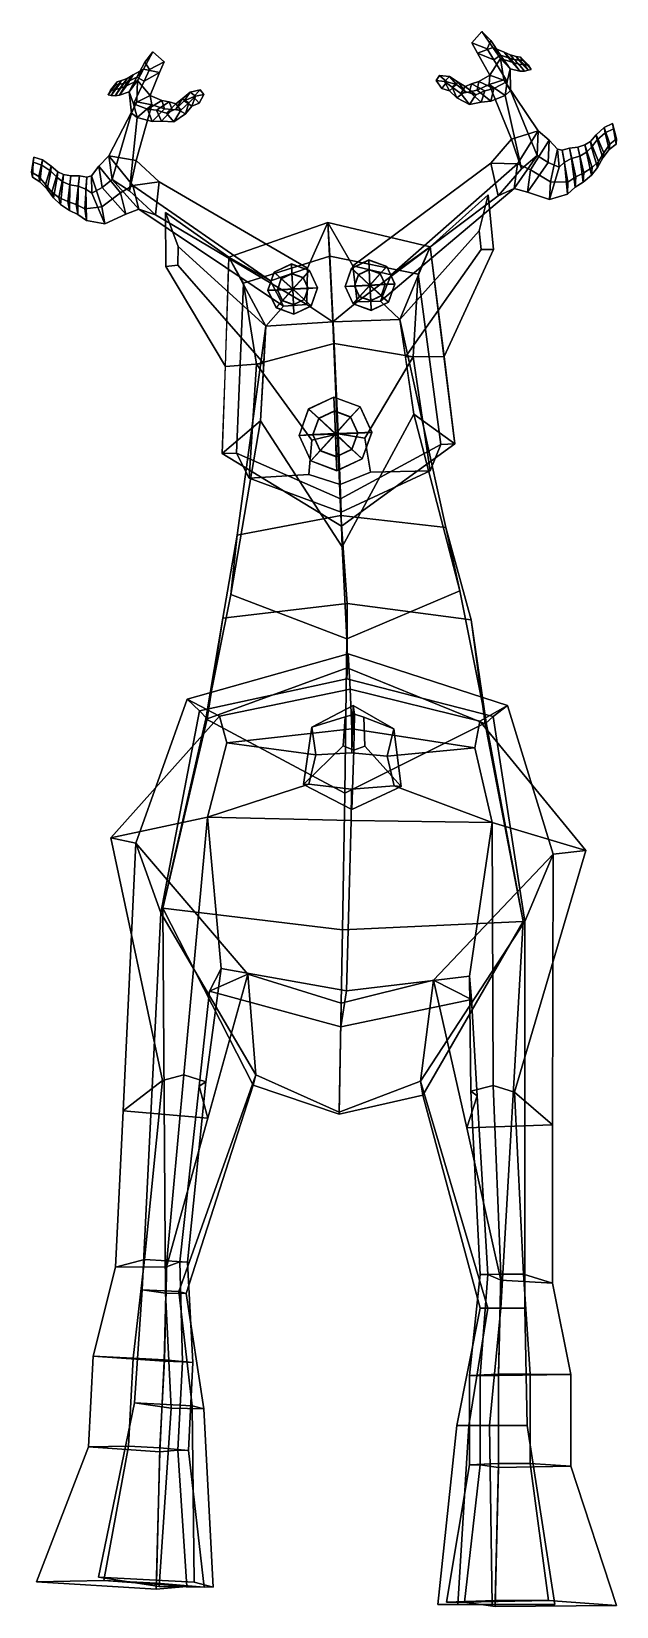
# Model space of a CAD drawing. Extents: x -95 to 84, y -151 to 331.
import ezdxf

# ---------------------------------------------------------------- set-up
doc = ezdxf.new("R2010")
doc.units = 0

msp = doc.modelspace()

# ---------------------------------------------------------------- linework, layer by layer
for points in [[(43.066406, 331.203308, 152.452606), (45.845772, 328.403412, 151.65123), (44.738628, 325.892975, 151.579559), (39.993999, 327.775879, 152.981018)], [(46.490574, 326.26712, 156.636902), (43.066406, 331.203308, 152.452606), (39.993999, 327.775879, 152.981018), (41.788048, 324.566132, 155.492096)], [(46.490574, 326.26712, 156.636902), (48.866558, 323.999847, 154.696091), (45.845772, 328.403412, 151.65123), (43.066406, 331.203308, 152.452606)], [(48.866558, 323.999847, 154.696091), (46.777493, 322.560333, 153.635941), (44.738628, 325.892975, 151.579559), (45.845772, 328.403412, 151.65123)], [(-60.478996, 319.691589, 156.488312), (-57.696835, 324.939056, 152.306717), (-60.116581, 321.858093, 151.501404), (-62.571159, 317.186188, 154.544296)], [(-60.478996, 319.691589, 156.488312), (-55.610104, 318.597687, 155.358337), (-54.227417, 321.959259, 152.848083), (-57.696835, 324.939056, 152.306717)], [(-57.696835, 324.939056, 152.306717), (-54.227417, 321.959259, 152.848083), (-58.713448, 319.536957, 151.436127), (-60.116581, 321.858093, 151.501404)], [(41.788048, 324.566132, 155.492096), (39.993999, 327.775879, 152.981018), (44.738628, 325.892975, 151.579559), (46.777493, 322.560333, 153.635941)], [(45.528927, 317.854523, 160.740845), (48.786884, 322.949036, 159.448166), (46.490574, 326.26712, 156.636902), (41.788048, 324.566132, 155.492096)], [(45.528927, 317.854523, 160.740845), (41.788048, 324.566132, 155.492096), (46.777493, 322.560333, 153.635941), (50.842731, 315.897003, 157.745361)], [(48.786884, 322.949036, 159.448166), (52.289005, 321.776703, 156.550507), (49.923874, 324.848297, 154.401031), (46.490574, 326.26712, 156.636902)], [(46.490574, 326.26712, 156.636902), (49.923874, 324.848297, 154.401031), (51.875938, 322.930542, 152.340057), (48.866558, 323.999847, 154.696091)], [(50.842731, 315.897003, 157.745361), (46.777493, 322.560333, 153.635941), (48.866558, 323.999847, 154.696091), (51.74527, 319.793243, 157.60318)], [(48.866558, 323.999847, 154.696091), (51.875938, 322.930542, 152.340057), (54.78019, 319.064819, 154.480698), (51.74527, 319.793243, 157.60318)], [(52.289005, 321.776703, 156.550507), (54.404949, 321.16217, 154.099869), (51.797821, 324.019989, 153.086731), (49.923874, 324.848297, 154.401031)], [(49.923874, 324.848297, 154.401031), (51.797821, 324.019989, 153.086731), (53.040257, 322.596893, 150.669159), (51.875938, 322.930542, 152.340057)], [(54.404949, 321.16217, 154.099869), (56.167168, 320.975098, 149.598938), (53.653263, 323.537994, 149.330124), (51.797821, 324.019989, 153.086731)], [(51.797821, 324.019989, 153.086731), (53.653263, 323.537994, 149.330124), (54.36787, 322.471191, 146.894348), (53.040257, 322.596893, 150.669159)], [(56.167168, 320.975098, 149.598938), (57.261356, 321.025848, 145.55246), (54.981243, 323.324402, 145.435059), (53.653263, 323.537994, 149.330124)], [(53.653263, 323.537994, 149.330124), (54.981243, 323.324402, 145.435059), (55.542244, 322.405823, 143.204178), (54.36787, 322.471191, 146.894348)], [(58.172409, 319.587372, 143.018021), (55.542244, 322.405823, 143.204178), (54.981243, 323.324402, 145.435059), (57.261356, 321.025848, 145.55246)], [(-62.348774, 316.17038, 159.298141), (-60.478996, 319.691589, 156.488312), (-63.723881, 317.887268, 154.245239), (-65.695473, 314.602539, 156.393021)], [(-60.478996, 319.691589, 156.488312), (-62.571159, 317.186188, 154.544296), (-65.438576, 315.777527, 152.181885), (-63.723881, 317.887268, 154.245239)], [(-58.502628, 311.580261, 160.606049), (-63.557621, 309.033813, 157.599976), (-60.328339, 316.030731, 153.491623), (-55.610104, 318.597687, 155.358337)], [(-62.571159, 317.186188, 154.544296), (-60.116581, 321.858093, 151.501404), (-58.713448, 319.536957, 151.436127), (-60.328339, 316.030731, 153.491623)], [(-58.502628, 311.580261, 160.606049), (-55.610104, 318.597687, 155.358337), (-60.478996, 319.691589, 156.488312), (-62.348774, 316.17038, 159.298141)], [(-55.610104, 318.597687, 155.358337), (-60.328339, 316.030731, 153.491623), (-58.713448, 319.536957, 151.436127), (-54.227417, 321.959259, 152.848083)], [(49.836079, 316.437744, 164.080383), (48.786884, 322.949036, 159.448166), (45.528927, 317.854523, 160.740845), (45.349285, 314.98172, 163.117081)], [(49.836079, 316.437744, 164.080383), (51.853424, 313.116516, 161.306656), (51.74527, 319.793243, 157.60318), (48.786884, 322.949036, 159.448166)], [(51.74527, 319.793243, 157.60318), (54.78019, 319.064819, 154.480698), (52.289005, 321.776703, 156.550507), (48.786884, 322.949036, 159.448166)], [(51.853424, 313.116516, 161.306656), (50.283661, 311.550446, 160.11644), (50.842731, 315.897003, 157.745361), (51.74527, 319.793243, 157.60318)], [(51.875938, 322.930542, 152.340057), (53.040257, 322.596893, 150.669159), (56.126747, 319.054077, 151.471695), (54.78019, 319.064819, 154.480698)], [(54.78019, 319.064819, 154.480698), (56.126747, 319.054077, 151.471695), (54.404949, 321.16217, 154.099869), (52.289005, 321.776703, 156.550507)], [(53.040257, 322.596893, 150.669159), (54.36787, 322.471191, 146.894348), (57.280499, 319.322906, 146.850555), (56.126747, 319.054077, 151.471695)], [(54.36787, 322.471191, 146.894348), (55.542244, 322.405823, 143.204178), (58.172409, 319.587372, 143.018021), (57.280499, 319.322906, 146.850555)], [(56.126747, 319.054077, 151.471695), (57.280499, 319.322906, 146.850555), (56.167168, 320.975098, 149.598938), (54.404949, 321.16217, 154.099869)], [(57.280499, 319.322906, 146.850555), (58.172409, 319.587372, 143.018021), (57.261356, 321.025848, 145.55246), (56.167168, 320.975098, 149.598938)], [(-71.32299, 311.757416, 142.848679), (-70.581093, 313.269562, 145.383209), (-68.593254, 315.785309, 145.268112), (-69.047935, 314.820923, 143.037155)], [(-67.87677, 315.027283, 146.730316), (-70.392654, 311.607391, 146.683929), (-71.32299, 311.757416, 142.848679), (-69.047935, 314.820923, 143.037155)], [(-69.474464, 313.352539, 149.432602), (-67.286636, 316.155273, 149.166367), (-68.593254, 315.785309, 145.268112), (-70.581093, 313.269562, 145.383209)], [(-66.560394, 315.311005, 150.508438), (-69.19912, 311.484467, 151.308456), (-70.392654, 311.607391, 146.683929), (-67.87677, 315.027283, 146.730316)], [(-69.19912, 311.484467, 151.308456), (-67.731407, 313.747864, 153.937836), (-69.474464, 313.352539, 149.432602), (-70.392654, 311.607391, 146.683929)], [(-67.731407, 313.747864, 153.937836), (-65.489136, 316.851074, 152.92717), (-67.286636, 316.155273, 149.166367), (-69.474464, 313.352539, 149.432602)], [(-65.438576, 315.777527, 152.181885), (-67.853012, 311.656677, 154.320862), (-69.19912, 311.484467, 151.308456), (-66.560394, 315.311005, 150.508438)], [(-67.853012, 311.656677, 154.320862), (-65.695473, 314.602539, 156.393021), (-67.731407, 313.747864, 153.937836), (-69.19912, 311.484467, 151.308456)], [(-67.286636, 316.155273, 149.166367), (-67.87677, 315.027283, 146.730316), (-69.047935, 314.820923, 143.037155), (-68.593254, 315.785309, 145.268112)], [(-65.489136, 316.851074, 152.92717), (-66.560394, 315.311005, 150.508438), (-67.87677, 315.027283, 146.730316), (-67.286636, 316.155273, 149.166367)], [(-62.571159, 317.186188, 154.544296), (-64.915512, 312.731323, 157.449982), (-67.853012, 311.656677, 154.320862), (-65.438576, 315.777527, 152.181885)], [(-64.915512, 312.731323, 157.449982), (-62.348774, 316.17038, 159.298141), (-65.695473, 314.602539, 156.393021), (-67.853012, 311.656677, 154.320862)], [(-65.695473, 314.602539, 156.393021), (-63.723881, 317.887268, 154.245239), (-65.489136, 316.851074, 152.92717), (-67.731407, 313.747864, 153.937836)], [(-63.723881, 317.887268, 154.245239), (-65.438576, 315.777527, 152.181885), (-66.560394, 315.311005, 150.508438), (-65.489136, 316.851074, 152.92717)], [(-63.557621, 309.033813, 157.599976), (-64.915512, 312.731323, 157.449982), (-62.571159, 317.186188, 154.544296), (-60.328339, 316.030731, 153.491623)], [(-62.600197, 309.683563, 163.936783), (-62.348774, 316.17038, 159.298141), (-64.915512, 312.731323, 157.449982), (-64.222755, 306.200195, 161.16275)], [(-62.600197, 309.683563, 163.936783), (-57.976875, 308.792023, 162.986465), (-58.502628, 311.580261, 160.606049), (-62.348774, 316.17038, 159.298141)], [(30.866144, 313.732452, 150.866013), (29.096441, 316.23764, 152.7155), (30.102856, 317.756104, 151.915054), (32.395535, 315.813995, 150.28804)], [(33.177742, 317.442047, 153.682281), (30.102856, 317.756104, 151.915054), (29.096441, 316.23764, 152.7155), (31.699297, 315.937195, 154.342911)], [(31.699297, 315.937195, 154.342911), (29.096441, 316.23764, 152.7155), (30.866144, 313.732452, 150.866013), (33.21368, 313.021545, 152.094391)], [(35.365528, 314.992767, 151.768845), (32.395535, 315.813995, 150.28804), (30.102856, 317.756104, 151.915054), (33.177742, 317.442047, 153.682281)], [(33.21368, 313.021545, 152.094391), (30.866144, 313.732452, 150.866013), (32.395535, 315.813995, 150.28804), (35.365528, 314.992767, 151.768845)], [(35.853951, 315.691864, 155.635468), (33.177742, 317.442047, 153.682281), (31.699297, 315.937195, 154.342911), (34.012928, 314.180603, 156.227997)], [(34.012928, 314.180603, 156.227997), (31.699297, 315.937195, 154.342911), (33.21368, 313.021545, 152.094391), (35.407997, 310.914368, 153.592209)], [(38.036259, 312.831299, 153.420807), (35.365528, 314.992767, 151.768845), (33.177742, 317.442047, 153.682281), (35.853951, 315.691864, 155.635468)], [(35.407997, 310.914368, 153.592209), (33.21368, 313.021545, 152.094391), (35.365528, 314.992767, 151.768845), (38.036259, 312.831299, 153.420807)], [(37.970161, 314.330994, 157.222244), (35.853951, 315.691864, 155.635468), (34.012928, 314.180603, 156.227997), (36.719296, 312.20694, 158.397263)], [(36.719296, 312.20694, 158.397263), (34.012928, 314.180603, 156.227997), (35.407997, 310.914368, 153.592209), (39.288445, 308.835205, 155.917038)], [(41.218769, 311.779358, 155.015198), (38.036259, 312.831299, 153.420807), (35.853951, 315.691864, 155.635468), (37.970161, 314.330994, 157.222244)], [(39.971081, 315.17392, 158.198074), (37.970161, 314.330994, 157.222244), (36.719296, 312.20694, 158.397263), (39.337147, 312.750854, 159.901443)], [(44.070934, 313.066956, 155.804184), (41.218769, 311.779358, 155.015198), (37.970161, 314.330994, 157.222244), (39.971081, 315.17392, 158.198074)], [(42.134083, 315.878693, 159.312027), (39.971081, 315.17392, 158.198074), (39.337147, 312.750854, 159.901443), (41.647049, 313.214996, 161.306915)], [(46.791695, 313.764221, 156.644928), (44.070934, 313.066956, 155.804184), (39.971081, 315.17392, 158.198074), (42.134083, 315.878693, 159.312027)], [(45.528927, 317.854523, 160.740845), (42.134083, 315.878693, 159.312027), (41.647049, 313.214996, 161.306915), (45.349285, 314.98172, 163.117081)], [(45.349285, 314.98172, 163.117081), (41.647049, 313.214996, 161.306915), (45.832634, 309.820007, 158.557388), (50.283661, 311.550446, 160.11644)], [(50.842731, 315.897003, 157.745361), (46.791695, 313.764221, 156.644928), (42.134083, 315.878693, 159.312027), (45.528927, 317.854523, 160.740845)], [(45.832634, 309.820007, 158.557388), (42.937916, 309.527557, 157.386459), (44.070934, 313.066956, 155.804184), (46.791695, 313.764221, 156.644928)], [(60.336082, 300.735809, 175.590073), (49.836079, 316.437744, 164.080383), (45.349285, 314.98172, 163.117081), (52.177376, 298.254028, 177.354004)], [(55.227364, 289.158203, 172.60347), (52.177376, 298.254028, 177.354004), (45.349285, 314.98172, 163.117081), (50.283661, 311.550446, 160.11644)], [(50.283661, 311.550446, 160.11644), (45.832634, 309.820007, 158.557388), (46.791695, 313.764221, 156.644928), (50.842731, 315.897003, 157.745361)], [(60.066936, 293.216034, 172.614639), (51.853424, 313.116516, 161.306656), (49.836079, 316.437744, 164.080383), (60.336082, 300.735809, 175.590073)], [(-70.392654, 311.607391, 146.683929), (-69.474464, 313.352539, 149.432602), (-70.581093, 313.269562, 145.383209), (-71.32299, 311.757416, 142.848679)], [(-71.18103, 293.149567, 175.444992), (-62.790668, 291.657349, 177.229584), (-57.976875, 308.792023, 162.986465), (-62.600197, 309.683563, 163.936783)], [(-70.082626, 285.856415, 172.480957), (-71.18103, 293.149567, 175.444992), (-62.600197, 309.683563, 163.936783), (-64.222755, 306.200195, 161.16275)], [(-64.222755, 306.200195, 161.16275), (-64.915512, 312.731323, 157.449982), (-63.557621, 309.033813, 157.599976), (-62.484951, 304.854919, 159.978394)], [(-64.826515, 282.439728, 172.484665), (-62.484951, 304.854919, 159.978394), (-57.976875, 308.792023, 162.986465), (-62.790668, 291.657349, 177.229584)], [(-63.557621, 309.033813, 157.599976), (-58.502628, 311.580261, 160.606049), (-54.903099, 310.050385, 159.188171), (-59.287895, 307.428558, 156.512268)], [(-62.484951, 304.854919, 159.978394), (-63.557621, 309.033813, 157.599976), (-59.287895, 307.428558, 156.512268), (-57.868233, 303.684692, 158.432068)], [(-57.976875, 308.792023, 162.986465), (-62.484951, 304.854919, 159.978394), (-57.868233, 303.684692, 158.432068), (-54.099163, 307.500336, 161.187469)], [(-59.287895, 307.428558, 156.512268), (-54.903099, 310.050385, 159.188171), (-52.676006, 309.616699, 158.080399), (-56.507156, 307.067535, 155.679001)], [(-58.502628, 311.580261, 160.606049), (-57.976875, 308.792023, 162.986465), (-54.099163, 307.500336, 161.187469), (-54.903099, 310.050385, 159.188171)], [(-56.507156, 307.067535, 155.679001), (-52.676006, 309.616699, 158.080399), (-50.593128, 309.027802, 157.110428), (-53.526592, 306.143005, 154.898392)], [(-54.903099, 310.050385, 159.188171), (-54.099163, 307.500336, 161.187469), (-51.755684, 307.318054, 159.788116), (-52.676006, 309.616699, 158.080399)], [(-53.526592, 306.143005, 154.898392), (-50.593128, 309.027802, 157.110428), (-48.658054, 310.613281, 155.527405), (-50.495041, 307.548676, 153.310471)], [(-52.676006, 309.616699, 158.080399), (-51.755684, 307.318054, 159.788116), (-49.097343, 307.093445, 158.290848), (-50.593128, 309.027802, 157.110428)], [(-49.097343, 307.093445, 158.290848), (-51.263077, 303.485443, 155.808167), (-47.659679, 305.97879, 153.490265), (-46.64946, 309.349426, 156.126099)], [(-50.593128, 309.027802, 157.110428), (-49.097343, 307.093445, 158.290848), (-46.64946, 309.349426, 156.126099), (-48.658054, 310.613281, 155.527405)], [(-50.495041, 307.548676, 153.310471), (-48.658054, 310.613281, 155.527405), (-46.21542, 312.649506, 153.579102), (-48.1036, 309.984406, 151.662704)], [(-47.659679, 305.97879, 153.490265), (-50.495041, 307.548676, 153.310471), (-48.1036, 309.984406, 151.662704), (-45.733166, 308.305298, 151.995575)], [(-48.658054, 310.613281, 155.527405), (-46.64946, 309.349426, 156.126099), (-44.566486, 311.348633, 154.244965), (-46.21542, 312.649506, 153.579102)], [(-48.1036, 309.984406, 151.662704), (-46.21542, 312.649506, 153.579102), (-43.206211, 313.325531, 151.819336), (-45.257095, 311.143585, 150.188446)], [(-45.733166, 308.305298, 151.995575), (-48.1036, 309.984406, 151.662704), (-45.257095, 311.143585, 150.188446), (-43.490173, 309.281342, 150.772247)], [(-46.64946, 309.349426, 156.126099), (-47.659679, 305.97879, 153.490265), (-45.733166, 308.305298, 151.995575), (-44.566486, 311.348633, 154.244965)], [(-46.21542, 312.649506, 153.579102), (-44.566486, 311.348633, 154.244965), (-42.02351, 311.954071, 152.623795), (-43.206211, 313.325531, 151.819336)], [(-44.566486, 311.348633, 154.244965), (-45.733166, 308.305298, 151.995575), (-43.490173, 309.281342, 150.772247), (-42.02351, 311.954071, 152.623795)], [(-43.490173, 309.281342, 150.772247), (-45.257095, 311.143585, 150.188446), (-43.206211, 313.325531, 151.819336), (-42.02351, 311.954071, 152.623795)], [(39.288445, 308.835205, 155.917038), (35.407997, 310.914368, 153.592209), (38.036259, 312.831299, 153.420807), (41.218769, 311.779358, 155.015198)], [(39.337147, 312.750854, 159.901443), (36.719296, 312.20694, 158.397263), (39.288445, 308.835205, 155.917038), (42.937916, 309.527557, 157.386459)], [(42.937916, 309.527557, 157.386459), (39.288445, 308.835205, 155.917038), (41.218769, 311.779358, 155.015198), (44.070934, 313.066956, 155.804184)], [(41.647049, 313.214996, 161.306915), (39.337147, 312.750854, 159.901443), (42.937916, 309.527557, 157.386459), (45.832634, 309.820007, 158.557388)], [(60.066936, 293.216034, 172.614639), (55.227364, 289.158203, 172.60347), (50.283661, 311.550446, 160.11644), (51.853424, 313.116516, 161.306656)], [(-70.082626, 285.856415, 172.480957), (-64.222755, 306.200195, 161.16275), (-62.484951, 304.854919, 159.978394), (-64.826515, 282.439728, 172.484665)], [(-57.868233, 303.684692, 158.432068), (-59.287895, 307.428558, 156.512268), (-56.507156, 307.067535, 155.679001), (-54.963223, 303.736969, 157.26825)], [(-54.099163, 307.500336, 161.187469), (-57.868233, 303.684692, 158.432068), (-54.963223, 303.736969, 157.26825), (-51.755684, 307.318054, 159.788116)], [(-54.963223, 303.736969, 157.26825), (-56.507156, 307.067535, 155.679001), (-53.526592, 306.143005, 154.898392), (-51.263077, 303.485443, 155.808167)], [(-51.755684, 307.318054, 159.788116), (-54.963223, 303.736969, 157.26825), (-51.263077, 303.485443, 155.808167), (-49.097343, 307.093445, 158.290848)], [(-51.263077, 303.485443, 155.808167), (-53.526592, 306.143005, 154.898392), (-50.495041, 307.548676, 153.310471), (-47.659679, 305.97879, 153.490265)], [(54.046776, 290.647308, 182.449493), (60.336082, 300.735809, 175.590073), (52.177376, 298.254028, 177.354004), (45.865334, 290.858948, 182.831879)], [(54.046776, 290.647308, 182.449493), (58.003002, 288.809692, 180.4422), (63.682251, 297.878418, 174.266327), (60.336082, 300.735809, 175.590073)], [(60.336082, 300.735809, 175.590073), (63.682251, 297.878418, 174.266327), (63.43111, 291.107208, 171.593475), (60.066936, 293.216034, 172.614639)], [(78.859192, 291.404846, 160.092926), (80.493332, 294.053192, 156.501038), (78.141037, 299.502289, 156.908325), (76.343155, 297.50943, 160.422852)], [(76.343155, 297.50943, 160.422852), (78.141037, 299.502289, 156.908325), (78.445457, 297.996185, 153.866882), (76.701622, 295.779663, 157.072586)], [(80.493332, 294.053192, 156.501038), (82.283882, 296.691772, 152.7966), (80.569397, 301.776489, 152.682007), (78.141037, 299.502289, 156.908325)], [(78.141037, 299.502289, 156.908325), (80.569397, 301.776489, 152.682007), (80.912979, 300.194458, 150.068604), (78.445457, 297.996185, 153.866882)], [(78.445457, 297.996185, 153.866882), (80.912979, 300.194458, 150.068604), (82.101929, 295.065369, 149.887634), (80.196892, 292.469849, 153.168274)], [(82.283882, 296.691772, 152.7966), (84.324493, 298.34021, 149.690323), (83.112251, 303.002655, 149.243103), (80.569397, 301.776489, 152.682007)], [(80.569397, 301.776489, 152.682007), (83.112251, 303.002655, 149.243103), (83.454048, 301.413544, 146.996277), (80.912979, 300.194458, 150.068604)], [(80.912979, 300.194458, 150.068604), (83.454048, 301.413544, 146.996277), (84.207672, 296.727203, 147.152451), (82.101929, 295.065369, 149.887634)], [(84.324493, 298.34021, 149.690323), (84.207672, 296.727203, 147.152451), (83.454048, 301.413544, 146.996277), (83.112251, 303.002655, 149.243103)], [(45.865334, 290.858948, 182.831879), (52.177376, 298.254028, 177.354004), (55.227364, 289.158203, 172.60347), (48.128666, 280.823822, 176.919357)], [(58.003002, 288.809692, 180.4422), (64.159355, 285.131073, 178.095505), (66.281631, 295.132019, 173.557022), (63.682251, 297.878418, 174.266327)], [(63.682251, 297.878418, 174.266327), (66.281631, 295.132019, 173.557022), (66.770203, 289.668304, 170.039093), (63.43111, 291.107208, 171.593475)], [(64.159355, 285.131073, 178.095505), (69.472115, 285.013794, 173.584381), (67.719124, 294.817902, 171.925339), (66.281631, 295.132019, 173.557022)], [(66.281631, 295.132019, 173.557022), (67.719124, 294.817902, 171.925339), (68.46891, 291.153137, 167.485001), (66.770203, 289.668304, 170.039093)], [(69.472115, 285.013794, 173.584381), (71.907364, 286.683868, 170.057816), (69.943497, 295.482574, 168.912125), (67.719124, 294.817902, 171.925339)], [(67.719124, 294.817902, 171.925339), (69.943497, 295.482574, 168.912125), (70.606476, 292.352692, 164.788116), (68.46891, 291.153137, 167.485001)], [(71.907364, 286.683868, 170.057816), (74.316147, 287.902588, 166.932816), (72.550125, 295.824677, 165.901825), (69.943497, 295.482574, 168.912125)], [(69.943497, 295.482574, 168.912125), (72.550125, 295.824677, 165.901825), (73.146133, 293.006653, 162.190186), (70.606476, 292.352692, 164.788116)], [(74.316147, 287.902588, 166.932816), (76.896339, 289.507111, 163.366257), (74.667114, 296.512421, 163.077591), (72.550125, 295.824677, 165.901825)], [(72.550125, 295.824677, 165.901825), (74.667114, 296.512421, 163.077591), (75.153313, 294.282593, 159.530731), (73.146133, 293.006653, 162.190186)], [(73.146133, 293.006653, 162.190186), (75.153313, 294.282593, 159.530731), (76.666626, 287.223969, 159.404526), (74.148438, 285.057831, 162.707657)], [(76.896339, 289.507111, 163.366257), (78.859192, 291.404846, 160.092926), (76.343155, 297.50943, 160.422852), (74.667114, 296.512421, 163.077591)], [(74.667114, 296.512421, 163.077591), (76.343155, 297.50943, 160.422852), (76.701622, 295.779663, 157.072586), (75.153313, 294.282593, 159.530731)], [(75.153313, 294.282593, 159.530731), (76.701622, 295.779663, 157.072586), (78.553452, 289.596436, 156.41066), (76.666626, 287.223969, 159.404526)], [(76.701622, 295.779663, 157.072586), (78.445457, 297.996185, 153.866882), (80.196892, 292.469849, 153.168274), (78.553452, 289.596436, 156.41066)], [(80.196892, 292.469849, 153.168274), (82.101929, 295.065369, 149.887634), (82.283882, 296.691772, 152.7966), (80.493332, 294.053192, 156.501038)], [(82.101929, 295.065369, 149.887634), (84.207672, 296.727203, 147.152451), (84.324493, 298.34021, 149.690323), (82.283882, 296.691772, 152.7966)], [(-94.822571, 288.103394, 149.499283), (-94.144318, 292.748016, 149.045517), (-94.310989, 291.171692, 146.801041), (-94.533798, 286.556641, 146.964706)], [(-92.601974, 286.739563, 152.612839), (-91.469002, 291.85202, 152.492188), (-94.144318, 292.748016, 149.045517), (-94.822571, 288.103394, 149.499283)], [(-91.639854, 290.281281, 149.881012), (-92.248756, 285.186035, 149.707245), (-94.533798, 286.556641, 146.964706), (-94.310989, 291.171692, 146.801041)], [(-91.469002, 291.85202, 152.492188), (-91.639854, 290.281281, 149.881012), (-94.310989, 291.171692, 146.801041), (-94.144318, 292.748016, 149.045517)], [(-90.51944, 284.388275, 156.325729), (-88.787758, 289.926697, 156.727829), (-91.469002, 291.85202, 152.492188), (-92.601974, 286.739563, 152.612839)], [(-88.930428, 288.432922, 153.688461), (-90.059502, 282.888062, 152.996353), (-92.248756, 285.186035, 149.707245), (-91.639854, 290.281281, 149.881012)], [(-88.787758, 289.926697, 156.727829), (-88.930428, 288.432922, 153.688461), (-91.639854, 290.281281, 149.881012), (-91.469002, 291.85202, 152.492188)], [(-88.593826, 282.007599, 159.925537), (-86.768051, 288.199982, 160.249649), (-88.787758, 289.926697, 156.727829), (-90.51944, 284.388275, 156.325729)], [(-86.768051, 288.199982, 160.249649), (-86.941254, 286.482788, 156.901688), (-88.930428, 288.432922, 153.688461), (-88.787758, 289.926697, 156.727829)], [(-67.525703, 281.795654, 180.318649), (-74.188751, 289.988739, 174.118546), (-76.467834, 287.025848, 173.408173), (-73.252205, 277.539276, 177.965637)], [(-74.188751, 289.988739, 174.118546), (-73.19635, 283.429474, 171.456268), (-76.361542, 281.660919, 169.897614), (-76.467834, 287.025848, 173.408173)], [(-63.78933, 284.025635, 182.331146), (-71.18103, 293.149567, 175.444992), (-74.188751, 289.988739, 174.118546), (-67.525703, 281.795654, 180.318649)], [(-71.18103, 293.149567, 175.444992), (-70.082626, 285.856415, 172.480957), (-73.19635, 283.429474, 171.456268), (-74.188751, 289.988739, 174.118546)], [(-63.78933, 284.025635, 182.331146), (-55.68066, 285.142181, 182.729218), (-62.790668, 291.657349, 177.229584), (-71.18103, 293.149567, 175.444992)], [(-55.68066, 285.142181, 182.729218), (-56.856422, 275.080475, 176.823578), (-64.826515, 282.439728, 172.484665), (-62.790668, 291.657349, 177.229584)], [(3.574908, 259.448944, 199.37532), (45.865334, 290.858948, 182.831879), (48.128666, 280.823822, 176.919357), (4.933589, 248.361145, 189.077835)], [(3.574908, 259.448944, 199.37532), (15.294115, 256.721832, 199.350098), (54.046776, 290.647308, 182.449493), (45.865334, 290.858948, 182.831879)], [(15.294115, 256.721832, 199.350098), (12.068785, 248.593185, 192.009766), (53.051861, 283.126038, 178.106949), (54.046776, 290.647308, 182.449493)], [(53.051861, 283.126038, 178.106949), (48.128666, 280.823822, 176.919357), (55.227364, 289.158203, 172.60347), (60.066936, 293.216034, 172.614639)], [(60.066936, 293.216034, 172.614639), (63.43111, 291.107208, 171.593475), (57.100121, 282.03537, 176.538437), (53.051861, 283.126038, 178.106949)], [(53.051861, 283.126038, 178.106949), (57.100121, 282.03537, 176.538437), (58.003002, 288.809692, 180.4422), (54.046776, 290.647308, 182.449493)], [(63.43111, 291.107208, 171.593475), (66.770203, 289.668304, 170.039093), (63.854927, 279.708557, 173.601334), (57.100121, 282.03537, 176.538437)], [(66.770203, 289.668304, 170.039093), (68.46891, 291.153137, 167.485001), (69.299187, 281.332367, 168.480225), (63.854927, 279.708557, 173.601334)], [(68.46891, 291.153137, 167.485001), (70.606476, 292.352692, 164.788116), (71.721466, 283.524628, 165.363235), (69.299187, 281.332367, 168.480225)], [(70.606476, 292.352692, 164.788116), (73.146133, 293.006653, 162.190186), (74.148438, 285.057831, 162.707657), (71.721466, 283.524628, 165.363235)], [(74.148438, 285.057831, 162.707657), (76.666626, 287.223969, 159.404526), (76.896339, 289.507111, 163.366257), (74.316147, 287.902588, 166.932816)], [(76.666626, 287.223969, 159.404526), (78.553452, 289.596436, 156.41066), (78.859192, 291.404846, 160.092926), (76.896339, 289.507111, 163.366257)], [(78.553452, 289.596436, 156.41066), (80.196892, 292.469849, 153.168274), (80.493332, 294.053192, 156.501038), (78.859192, 291.404846, 160.092926)], [(-92.248756, 285.186035, 149.707245), (-92.601974, 286.739563, 152.612839), (-94.822571, 288.103394, 149.499283), (-94.533798, 286.556641, 146.964706)], [(-90.059502, 282.888062, 152.996353), (-90.51944, 284.388275, 156.325729), (-92.601974, 286.739563, 152.612839), (-92.248756, 285.186035, 149.707245)], [(-86.941254, 286.482788, 156.901688), (-88.102112, 280.289551, 156.246964), (-90.059502, 282.888062, 152.996353), (-88.930428, 288.432922, 153.688461)], [(-86.426453, 280.387451, 163.205933), (-84.983849, 287.422791, 162.909546), (-86.768051, 288.199982, 160.249649), (-88.593826, 282.007599, 159.925537)], [(-85.229614, 285.205902, 159.365509), (-85.960411, 278.200134, 159.248428), (-88.102112, 280.289551, 156.246964), (-86.941254, 286.482788, 156.901688)], [(-84.983849, 287.422791, 162.909546), (-85.229614, 285.205902, 159.365509), (-86.941254, 286.482788, 156.901688), (-86.768051, 288.199982, 160.249649)], [(-83.677643, 279.117065, 166.779999), (-82.795647, 286.993988, 165.739243), (-84.983849, 287.422791, 162.909546), (-86.426453, 280.387451, 163.205933)], [(-83.086479, 284.193146, 162.031067), (-83.214287, 276.376709, 162.559723), (-85.960411, 278.200134, 159.248428), (-85.229614, 285.205902, 159.365509)], [(-82.795647, 286.993988, 165.739243), (-83.086479, 284.193146, 162.031067), (-85.229614, 285.205902, 159.365509), (-84.983849, 287.422791, 162.909546)], [(-81.142891, 278.199707, 169.911423), (-80.158821, 286.954834, 168.755356), (-82.795647, 286.993988, 165.739243), (-83.677643, 279.117065, 166.779999)], [(-80.158821, 286.954834, 168.755356), (-80.483246, 283.841583, 164.63504), (-83.086479, 284.193146, 162.031067), (-82.795647, 286.993988, 165.739243)], [(-78.532555, 276.845642, 173.445038), (-77.866127, 286.559204, 171.774094), (-80.158821, 286.954834, 168.755356), (-81.142891, 278.199707, 169.911423)], [(-77.866127, 286.559204, 171.774094), (-78.219498, 282.914795, 167.337967), (-80.483246, 283.841583, 164.63504), (-80.158821, 286.954834, 168.755356)], [(-73.252205, 277.539276, 177.965637), (-76.467834, 287.025848, 173.408173), (-77.866127, 286.559204, 171.774094), (-78.532555, 276.845642, 173.445038)], [(-76.467834, 287.025848, 173.408173), (-76.361542, 281.660919, 169.897614), (-78.219498, 282.914795, 167.337967), (-77.866127, 286.559204, 171.774094)], [(-70.082626, 285.856415, 172.480957), (-61.994667, 276.795258, 177.999756), (-65.906013, 275.291992, 176.425369), (-73.19635, 283.429474, 171.456268)], [(-61.994667, 276.795258, 177.999756), (-70.082626, 285.856415, 172.480957), (-64.826515, 282.439728, 172.484665), (-56.856422, 275.080475, 176.823578)], [(-63.78933, 284.025635, 182.331146), (-21.65513, 254.837906, 199.323914), (-10.270449, 258.735138, 199.365112), (-55.68066, 285.142181, 182.729218)], [(-10.270449, 258.735138, 199.365112), (-10.540646, 247.592957, 189.067902), (-56.856422, 275.080475, 176.823578), (-55.68066, 285.142181, 182.729218)], [(57.100121, 282.03537, 176.538437), (63.854927, 279.708557, 173.601334), (64.159355, 285.131073, 178.095505), (58.003002, 288.809692, 180.4422)], [(63.854927, 279.708557, 173.601334), (69.299187, 281.332367, 168.480225), (69.472115, 285.013794, 173.584381), (64.159355, 285.131073, 178.095505)], [(69.299187, 281.332367, 168.480225), (71.721466, 283.524628, 165.363235), (71.907364, 286.683868, 170.057816), (69.472115, 285.013794, 173.584381)], [(71.721466, 283.524628, 165.363235), (74.148438, 285.057831, 162.707657), (74.316147, 287.902588, 166.932816), (71.907364, 286.683868, 170.057816)], [(-88.102112, 280.289551, 156.246964), (-88.593826, 282.007599, 159.925537), (-90.51944, 284.388275, 156.325729), (-90.059502, 282.888062, 152.996353)], [(-85.960411, 278.200134, 159.248428), (-86.426453, 280.387451, 163.205933), (-88.593826, 282.007599, 159.925537), (-88.102112, 280.289551, 156.246964)], [(-83.214287, 276.376709, 162.559723), (-83.677643, 279.117065, 166.779999), (-86.426453, 280.387451, 163.205933), (-85.960411, 278.200134, 159.248428)], [(-80.483246, 283.841583, 164.63504), (-80.629822, 275.154053, 165.222076), (-83.214287, 276.376709, 162.559723), (-83.086479, 284.193146, 162.031067)], [(-78.219498, 282.914795, 167.337967), (-77.979118, 273.289185, 168.34668), (-80.629822, 275.154053, 165.222076), (-80.483246, 283.841583, 164.63504)], [(-76.361542, 281.660919, 169.897614), (-72.380653, 272.298065, 173.479584), (-77.979118, 273.289185, 168.34668), (-78.219498, 282.914795, 167.337967)], [(-73.19635, 283.429474, 171.456268), (-65.906013, 275.291992, 176.425369), (-72.380653, 272.298065, 173.479584), (-76.361542, 281.660919, 169.897614)], [(-65.906013, 275.291992, 176.425369), (-67.525703, 281.795654, 180.318649), (-73.252205, 277.539276, 177.965637), (-72.380653, 272.298065, 173.479584)], [(-61.994667, 276.795258, 177.999756), (-63.78933, 284.025635, 182.331146), (-67.525703, 281.795654, 180.318649), (-65.906013, 275.291992, 176.425369)], [(-21.65513, 254.837906, 199.323914), (-63.78933, 284.025635, 182.331146), (-61.994667, 276.795258, 177.999756), (-17.658386, 247.118164, 191.990692)], [(12.068785, 248.593185, 192.009766), (4.933589, 248.361145, 189.077835), (48.128666, 280.823822, 176.919357), (53.051861, 283.126038, 178.106949)], [(42.283535, 270.187103, 186.404495), (17.98868, 242.973984, 189.658981), (27.267853, 265.258759, 208.972885), (45.012878, 281.192932, 191.345688)], [(46.664173, 264.427704, 191.465683), (45.012878, 281.192932, 191.345688), (27.267853, 265.258759, 208.972885), (31.539764, 231.676056, 209.247879)], [(45.012878, 281.192932, 191.345688), (46.664173, 264.427704, 191.465683), (42.93018, 264.455841, 186.452408), (42.283535, 270.187103, 186.404495)], [(-80.629822, 275.154053, 165.222076), (-81.142891, 278.199707, 169.911423), (-83.677643, 279.117065, 166.779999), (-83.214287, 276.376709, 162.559723)], [(-77.979118, 273.289185, 168.34668), (-78.532555, 276.845642, 173.445038), (-81.142891, 278.199707, 169.911423), (-80.629822, 275.154053, 165.222076)], [(-72.380653, 272.298065, 173.479584), (-73.252205, 277.539276, 177.965637), (-78.532555, 276.845642, 173.445038), (-77.979118, 273.289185, 168.34668)], [(-17.658386, 247.118164, 191.990692), (-61.994667, 276.795258, 177.999756), (-56.856422, 275.080475, 176.823578), (-10.540646, 247.592957, 189.067902)], [(-53.761524, 275.782288, 191.255157), (-49.900589, 265.299194, 186.3293), (-49.954887, 259.619598, 186.381454), (-53.655312, 259.208679, 191.389267)], [(-49.900589, 265.299194, 186.3293), (-53.761524, 275.782288, 191.255157), (-34.408039, 262.032349, 208.924973), (-23.013107, 240.981934, 189.634644)], [(-53.655312, 259.208679, 191.389267), (-35.421898, 228.567245, 209.214294), (-34.408039, 262.032349, 208.924973), (-53.761524, 275.782288, 191.255157)], [(-21.65513, 254.837906, 199.323914), (-34.408039, 262.032349, 208.924973), (-4.04331, 272.714539, 209.032852), (-10.270449, 258.735138, 199.365112)], [(-34.408039, 262.032349, 208.924973), (-29.861013, 254.167175, 232.714493), (-3.477493, 262.35025, 232.690903), (-4.04331, 272.714539, 209.032852)], [(-10.540646, 247.592957, 189.067902), (-10.270449, 258.735138, 199.365112), (-4.04331, 272.714539, 209.032852), (-2.535142, 242.31221, 181.943207)], [(15.294115, 256.721832, 199.350098), (3.574908, 259.448944, 199.37532), (-4.04331, 272.714539, 209.032852), (27.267853, 265.258759, 208.972885)], [(4.933589, 248.361145, 189.077835), (-2.535142, 242.31221, 181.943207), (-4.04331, 272.714539, 209.032852), (3.574908, 259.448944, 199.37532)], [(27.267853, 265.258759, 208.972885), (-4.04331, 272.714539, 209.032852), (-3.477493, 262.35025, 232.690903), (23.593899, 256.888367, 232.752136)], [(42.93018, 264.455841, 186.452408), (19.708624, 231.520355, 189.779587), (17.98868, 242.973984, 189.658981), (42.283535, 270.187103, 186.404495)], [(-49.954887, 259.619598, 186.381454), (-49.900589, 265.299194, 186.3293), (-23.013107, 240.981934, 189.634644), (-23.656761, 229.503036, 189.757675)], [(-34.408039, 262.032349, 208.924973), (-36.384567, 201.928162, 209.432846), (-32.055717, 202.097839, 233.025345), (-29.861013, 254.167175, 232.714493)], [(-17.658386, 247.118164, 191.990692), (-23.013107, 240.981934, 189.634644), (-34.408039, 262.032349, 208.924973), (-21.65513, 254.837906, 199.323914)], [(-3.477493, 262.35025, 232.690903), (-29.861013, 254.167175, 232.714493), (-25.916374, 229.290466, 261.688629), (-2.152787, 235.650116, 261.813171)], [(-3.477493, 262.35025, 232.690903), (-2.152787, 235.650116, 261.813171), (22.089762, 231.518982, 261.712677), (23.593899, 256.888367, 232.752136)], [(3.186578, 258.686798, 245.909317), (8.462086, 261.223999, 245.89946), (8.458383, 261.192413, 240.981949), (3.182975, 258.655396, 240.991791)], [(5.339732, 256.653137, 237.027603), (3.182975, 258.655396, 240.991791), (8.458383, 261.192413, 240.981949), (8.599904, 258.219452, 237.021484)], [(5.34893, 256.734924, 249.901901), (8.609261, 258.301514, 249.895813), (8.462086, 261.223999, 245.89946), (3.186578, 258.686798, 245.909317)], [(13.959116, 259.240234, 245.91716), (13.955513, 259.208862, 240.999634), (8.458383, 261.192413, 240.981949), (8.462086, 261.223999, 245.89946)], [(11.996051, 256.992767, 237.032318), (8.599904, 258.219452, 237.021484), (8.458383, 261.192413, 240.981949), (13.955513, 259.208862, 240.999634)], [(12.005249, 257.074524, 249.906631), (13.959116, 259.240234, 245.91716), (8.462086, 261.223999, 245.89946), (8.609261, 258.301514, 249.895813)], [(12.068785, 248.593185, 192.009766), (15.294115, 256.721832, 199.350098), (27.267853, 265.258759, 208.972885), (17.98868, 242.973984, 189.658981)], [(46.664173, 264.427704, 191.465683), (31.539764, 231.676056, 209.247879), (19.708624, 231.520355, 189.779587), (42.93018, 264.455841, 186.452408)], [(27.267853, 265.258759, 208.972885), (23.593899, 256.888367, 232.752136), (30.508926, 204.687576, 233.045456), (34.811161, 204.877075, 209.45578)], [(-53.655312, 259.208679, 191.389267), (-49.954887, 259.619598, 186.381454), (-23.656761, 229.503036, 189.757675), (-35.421898, 228.567245, 209.214294)], [(-22.431019, 251.931213, 245.924927), (-20.481653, 257.470764, 245.89209), (-20.485256, 257.439392, 240.974579), (-22.434387, 251.900223, 241.007416)], [(-22.434387, 251.900223, 241.007416), (-20.485256, 257.439392, 240.974579), (-18.323322, 255.445862, 237.010803), (-19.529205, 252.021851, 237.030991)], [(-19.520384, 252.102951, 249.905289), (-18.314125, 255.527618, 249.885117), (-20.481653, 257.470764, 245.89209), (-22.431019, 251.931213, 245.924927)], [(-20.481653, 257.470764, 245.89209), (-15.211833, 259.998566, 245.88176), (-15.215535, 259.967072, 240.964233), (-20.485256, 257.439392, 240.974579)], [(-18.323322, 255.445862, 237.010803), (-20.485256, 257.439392, 240.974579), (-15.215535, 259.967072, 240.964233), (-15.066616, 257.006317, 237.004395)], [(-18.314125, 255.527618, 249.885117), (-15.05726, 257.088348, 249.878723), (-15.211833, 259.998566, 245.88176), (-20.481653, 257.470764, 245.89209)], [(-14.82515, 252.249588, 235.514618), (-18.323322, 255.445862, 237.010803), (-15.066616, 257.006317, 237.004395)], [(-14.814245, 252.349854, 251.428116), (-15.05726, 257.088348, 249.878723), (-18.314125, 255.527618, 249.885117)], [(-9.709116, 258.024231, 245.899933), (-9.712719, 257.992859, 240.982422), (-15.215535, 259.967072, 240.964233), (-15.211833, 259.998566, 245.88176)], [(-11.667005, 255.785461, 237.015518), (-15.066616, 257.006317, 237.004395), (-15.215535, 259.967072, 240.964233), (-9.712719, 257.992859, 240.982422)], [(-11.657807, 255.867233, 249.889847), (-9.709116, 258.024231, 245.899933), (-15.211833, 259.998566, 245.88176), (-15.05726, 257.088348, 249.878723)], [(-14.82515, 252.249588, 235.514618), (-15.066616, 257.006317, 237.004395), (-11.667005, 255.785461, 237.015518)], [(-14.814245, 252.349854, 251.428116), (-11.657807, 255.867233, 249.889847), (-15.05726, 257.088348, 249.878723)], [(-10.119011, 252.49649, 237.037415), (-14.82515, 252.249588, 235.514618), (-11.667005, 255.785461, 237.015518)], [(-14.814245, 252.349854, 251.428116), (-10.110189, 252.577621, 249.911697), (-11.657807, 255.867233, 249.889847)], [(-7.208374, 252.668259, 241.017776), (-10.119011, 252.49649, 237.037415), (-11.667005, 255.785461, 237.015518), (-9.712719, 257.992859, 240.982422)], [(-10.110189, 252.577621, 249.911697), (-7.205004, 252.699219, 245.935287), (-9.709116, 258.024231, 245.899933), (-11.657807, 255.867233, 249.889847)], [(-7.205004, 252.699219, 245.935287), (-7.208374, 252.668259, 241.017776), (-9.712719, 257.992859, 240.982422), (-9.709116, 258.024231, 245.899933)], [(1.223784, 253.124405, 245.94104), (3.186578, 258.686798, 245.909317), (3.182975, 258.655396, 240.991791), (1.220414, 253.093384, 241.023529)], [(1.220414, 253.093384, 241.023529), (3.182975, 258.655396, 240.991791), (5.339732, 256.653137, 237.027603), (4.1256, 253.215012, 237.047104)], [(4.134421, 253.296112, 249.921387), (5.34893, 256.734924, 249.901901), (3.186578, 258.686798, 245.909317), (1.223784, 253.124405, 245.94104)], [(4.1256, 253.215012, 237.047104), (5.339732, 256.653137, 237.027603), (8.829657, 253.442749, 235.530731)], [(8.840561, 253.543045, 251.444214), (5.34893, 256.734924, 249.901901), (4.134421, 253.296112, 249.921387)], [(8.829657, 253.442749, 235.530731), (5.339732, 256.653137, 237.027603), (8.599904, 258.219452, 237.021484)], [(8.840561, 253.543045, 251.444214), (8.609261, 258.301514, 249.895813), (5.34893, 256.734924, 249.901901)], [(8.829657, 253.442749, 235.530731), (8.599904, 258.219452, 237.021484), (11.996051, 256.992767, 237.032318)], [(8.840561, 253.543045, 251.444214), (12.005249, 257.074524, 249.906631), (8.609261, 258.301514, 249.895813)], [(13.535793, 253.689651, 237.053528), (8.829657, 253.442749, 235.530731), (11.996051, 256.992767, 237.032318)], [(8.840561, 253.543045, 251.444214), (13.544615, 253.770813, 249.927811), (12.005249, 257.074524, 249.906631)], [(16.446428, 253.86142, 241.03389), (13.535793, 253.689651, 237.053528), (11.996051, 256.992767, 237.032318), (13.955513, 259.208862, 240.999634)], [(13.544615, 253.770813, 249.927811), (16.449799, 253.89238, 245.951401), (13.959116, 259.240234, 245.91716), (12.005249, 257.074524, 249.906631)], [(16.449799, 253.89238, 245.951401), (16.446428, 253.86142, 241.03389), (13.955513, 259.208862, 240.999634), (13.959116, 259.240234, 245.91716)], [(27.245756, 196.624268, 265.962982), (30.508926, 204.687576, 233.045456), (23.593899, 256.888367, 232.752136), (22.089762, 231.518982, 261.712677)], [(-28.134258, 194.41803, 265.947754), (-25.916374, 229.290466, 261.688629), (-29.861013, 254.167175, 232.714493), (-32.055717, 202.097839, 233.025345)], [(-19.929394, 246.589279, 241.042847), (-22.434387, 251.900223, 241.007416), (-19.529205, 252.021851, 237.030991), (-17.980967, 248.738083, 237.052902)], [(-19.92625, 246.619843, 245.960327), (-22.431019, 251.931213, 245.924927), (-22.434387, 251.900223, 241.007416), (-19.929394, 246.589279, 241.042847)], [(-19.92625, 246.619843, 245.960327), (-17.972513, 248.818558, 249.927155), (-19.520384, 252.102951, 249.905289), (-22.431019, 251.931213, 245.924927)], [(-19.529205, 252.021851, 237.030991), (-18.323322, 255.445862, 237.010803), (-14.82515, 252.249588, 235.514618)], [(-17.980967, 248.738083, 237.052902), (-19.529205, 252.021851, 237.030991), (-14.82515, 252.249588, 235.514618)], [(-14.814245, 252.349854, 251.428116), (-18.314125, 255.527618, 249.885117), (-19.520384, 252.102951, 249.905289)], [(-17.972513, 248.818558, 249.927155), (-14.814245, 252.349854, 251.428116), (-19.520384, 252.102951, 249.905289)], [(-14.585705, 247.514404, 237.06366), (-17.980967, 248.738083, 237.052902), (-14.82515, 252.249588, 235.514618)], [(-14.577403, 247.59465, 249.937897), (-14.814245, 252.349854, 251.428116), (-17.972513, 248.818558, 249.927155)], [(-11.329244, 249.069717, 237.057251), (-14.82515, 252.249588, 235.514618), (-10.119011, 252.49649, 237.037415)], [(-14.585705, 247.514404, 237.06366), (-14.82515, 252.249588, 235.514618), (-11.329244, 249.069717, 237.057251)], [(-11.320791, 249.150208, 249.931503), (-10.110189, 252.577621, 249.911697), (-14.814245, 252.349854, 251.428116)], [(-14.577403, 247.59465, 249.937897), (-11.320791, 249.150208, 249.931503), (-14.814245, 252.349854, 251.428116)], [(-9.16889, 247.121826, 241.049683), (-11.329244, 249.069717, 237.057251), (-10.119011, 252.49649, 237.037415), (-7.208374, 252.668259, 241.017776)], [(-9.165747, 247.15242, 245.967163), (-7.205004, 252.699219, 245.935287), (-10.110189, 252.577621, 249.911697), (-11.320791, 249.150208, 249.931503)], [(-9.165747, 247.15242, 245.967163), (-9.16889, 247.121826, 241.049683), (-7.208374, 252.668259, 241.017776), (-7.205004, 252.699219, 245.935287)], [(3.7124, 247.759354, 241.057877), (1.220414, 253.093384, 241.023529), (4.1256, 253.215012, 237.047104), (5.66575, 249.917023, 237.068344)], [(3.715543, 247.789948, 245.975357), (1.223784, 253.124405, 245.94104), (1.220414, 253.093384, 241.023529), (3.7124, 247.759354, 241.057877)], [(3.715543, 247.789948, 245.975357), (5.674203, 249.997498, 249.942596), (4.134421, 253.296112, 249.921387), (1.223784, 253.124405, 245.94104)], [(5.66575, 249.917023, 237.068344), (4.1256, 253.215012, 237.047104), (8.829657, 253.442749, 235.530731)], [(5.674203, 249.997498, 249.942596), (8.840561, 253.543045, 251.444214), (4.134421, 253.296112, 249.921387)], [(9.057708, 248.687424, 237.078827), (5.66575, 249.917023, 237.068344), (8.829657, 253.442749, 235.530731)], [(9.06601, 248.767654, 249.953064), (8.840561, 253.543045, 251.444214), (5.674203, 249.997498, 249.942596)], [(12.317472, 250.248642, 237.072678), (8.829657, 253.442749, 235.530731), (13.535793, 253.689651, 237.053528)], [(9.057708, 248.687424, 237.078827), (8.829657, 253.442749, 235.530731), (12.317472, 250.248642, 237.072678)], [(12.325924, 250.329117, 249.94693), (13.544615, 253.770813, 249.927811), (8.840561, 253.543045, 251.444214)], [(9.06601, 248.767654, 249.953064), (12.325924, 250.329117, 249.94693), (8.840561, 253.543045, 251.444214)], [(14.472905, 248.291916, 241.064713), (12.317472, 250.248642, 237.072678), (13.535793, 253.689651, 237.053528), (16.446428, 253.86142, 241.03389)], [(14.476048, 248.32251, 245.982193), (16.449799, 253.89238, 245.951401), (13.544615, 253.770813, 249.927811), (12.325924, 250.329117, 249.94693)], [(14.476048, 248.32251, 245.982193), (14.472905, 248.291916, 241.064713), (16.446428, 253.86142, 241.03389), (16.449799, 253.89238, 245.951401)], [(-17.658386, 247.118164, 191.990692), (-10.540646, 247.592957, 189.067902), (-2.535142, 242.31221, 181.943207), (-23.013107, 240.981934, 189.634644)], [(-14.437963, 244.607834, 241.060089), (-19.929394, 246.589279, 241.042847), (-17.980967, 248.738083, 237.052902), (-14.585705, 247.514404, 237.06366)], [(-14.434912, 244.638245, 245.977554), (-19.92625, 246.619843, 245.960327), (-19.929394, 246.589279, 241.042847), (-14.437963, 244.607834, 241.060089)], [(-14.434912, 244.638245, 245.977554), (-14.577403, 247.59465, 249.937897), (-17.972513, 248.818558, 249.927155), (-19.92625, 246.619843, 245.960327)], [(-14.437963, 244.607834, 241.060089), (-14.585705, 247.514404, 237.06366), (-11.329244, 249.069717, 237.057251), (-9.16889, 247.121826, 241.049683)], [(-14.434912, 244.638245, 245.977554), (-9.165747, 247.15242, 245.967163), (-11.320791, 249.150208, 249.931503), (-14.577403, 247.59465, 249.937897)], [(-14.434912, 244.638245, 245.977554), (-14.437963, 244.607834, 241.060089), (-9.16889, 247.121826, 241.049683), (-9.165747, 247.15242, 245.967163)], [(12.068785, 248.593185, 192.009766), (17.98868, 242.973984, 189.658981), (-2.535142, 242.31221, 181.943207), (4.933589, 248.361145, 189.077835)], [(9.198568, 245.76828, 241.074661), (3.7124, 247.759354, 241.057877), (5.66575, 249.917023, 237.068344), (9.057708, 248.687424, 237.078827)], [(9.20162, 245.798691, 245.992142), (3.715543, 247.789948, 245.975357), (3.7124, 247.759354, 241.057877), (9.198568, 245.76828, 241.074661)], [(9.20162, 245.798691, 245.992142), (9.06601, 248.767654, 249.953064), (5.674203, 249.997498, 249.942596), (3.715543, 247.789948, 245.975357)], [(9.198568, 245.76828, 241.074661), (9.057708, 248.687424, 237.078827), (12.317472, 250.248642, 237.072678), (14.472905, 248.291916, 241.064713)], [(9.20162, 245.798691, 245.992142), (14.476048, 248.32251, 245.982193), (12.325924, 250.329117, 249.94693), (9.06601, 248.767654, 249.953064)], [(9.20162, 245.798691, 245.992142), (9.198568, 245.76828, 241.074661), (14.472905, 248.291916, 241.064713), (14.476048, 248.32251, 245.982193)], [(-31.803019, 176.90921, 155.802383), (-23.013107, 240.981934, 189.634644), (-2.535142, 242.31221, 181.943207), (-0.036968, 182.943649, 150.837357)], [(32.093231, 179.248779, 155.814575), (-0.036968, 182.943649, 150.837357), (-2.535142, 242.31221, 181.943207), (17.98868, 242.973984, 189.658981)], [(32.093231, 179.248779, 155.814575), (17.98868, 242.973984, 189.658981), (22.297153, 213.970322, 189.960434), (36.405186, 159.849167, 174.387833)], [(-31.803019, 176.90921, 155.802383), (-33.756115, 158.765656, 174.379959), (-24.689787, 211.937668, 189.942459), (-23.013107, 240.981934, 189.634644)], [(-8.998248, 206.00975, 304.939728), (-0.917211, 207.922729, 305.077057), (-2.152787, 235.650116, 261.813171), (-25.916374, 229.290466, 261.688629)], [(7.291481, 206.692032, 304.94519), (22.089762, 231.518982, 261.712677), (-2.152787, 235.650116, 261.813171), (-0.917211, 207.922729, 305.077057)], [(31.539764, 231.676056, 209.247879), (34.811161, 204.877075, 209.45578), (22.297153, 213.970322, 189.960434), (19.708624, 231.520355, 189.779587)], [(-35.421898, 228.567245, 209.214294), (-23.656761, 229.503036, 189.757675), (-24.689787, 211.937668, 189.942459), (-36.384567, 201.928162, 209.432846)], [(-9.853943, 195.507004, 305.138641), (-8.998248, 206.00975, 304.939728), (-25.916374, 229.290466, 261.688629), (-28.134258, 194.41803, 265.947754)], [(8.97545, 196.25769, 305.14386), (27.245756, 196.624268, 265.962982), (22.089762, 231.518982, 261.712677), (7.291481, 206.692032, 304.94519)], [(-9.948097, 215.599625, 312.675415), (-2.212568, 219.245255, 312.660187), (-2.215612, 219.203537, 305.44104), (-9.950979, 215.558319, 305.456299)], [(-6.815655, 212.616074, 299.633942), (-9.950979, 215.558319, 305.456299), (-2.215612, 219.203537, 305.44104), (-2.034823, 214.865341, 299.624512)], [(-6.808489, 212.723343, 318.533966), (-2.027404, 214.973221, 318.524567), (-2.212568, 219.245255, 312.660187), (-9.948097, 215.599625, 312.675415)], [(5.804017, 216.287964, 312.681702), (5.801135, 216.246613, 305.462555), (-2.215612, 219.203537, 305.44104), (-2.212568, 219.245255, 312.660187)], [(2.917313, 213.035782, 299.637634), (-2.034823, 214.865341, 299.624512), (-2.215612, 219.203537, 305.44104), (5.801135, 216.246613, 305.462555)], [(2.924478, 213.143051, 318.537659), (5.804017, 216.287964, 312.681702), (-2.212568, 219.245255, 312.660187), (-2.027404, 214.973221, 318.524567)], [(-12.872558, 207.507095, 312.718414), (-9.948097, 215.599625, 312.675415), (-9.950979, 215.558319, 305.456299), (-12.875068, 207.466705, 305.499268)], [(-12.875068, 207.466705, 305.499268), (-9.950979, 215.558319, 305.456299), (-6.815655, 212.616074, 299.633942), (-8.625228, 207.613419, 299.660339)], [(-8.618658, 207.719177, 318.560333), (-6.808489, 212.723343, 318.533966), (-9.948097, 215.599625, 312.675415), (-12.872558, 207.507095, 312.718414)], [(-8.625228, 207.613419, 299.660339), (-6.815655, 212.616074, 299.633942), (-1.746332, 207.89119, 297.431854)], [(-1.73821, 208.021912, 320.793579), (-6.808489, 212.723343, 318.533966), (-8.618658, 207.719177, 318.560333)], [(-1.746332, 207.89119, 297.431854), (-6.815655, 212.616074, 299.633942), (-2.034823, 214.865341, 299.624512)], [(-1.73821, 208.021912, 320.793579), (-2.027404, 214.973221, 318.524567), (-6.808489, 212.723343, 318.533966)], [(-1.746332, 207.89119, 297.431854), (-2.034823, 214.865341, 299.624512), (2.917313, 213.035782, 299.637634)], [(-1.73821, 208.021912, 320.793579), (2.924478, 213.143051, 318.537659), (-2.027404, 214.973221, 318.524567)], [(5.134114, 208.193924, 299.6651), (-1.746332, 207.89119, 297.431854), (2.917313, 213.035782, 299.637634)], [(-1.73821, 208.021912, 320.793579), (5.140686, 208.299683, 318.565094), (2.924478, 213.143051, 318.537659)], [(0.127975, 179.64798, 213.841492), (0.345315, 173.374512, 198.337982), (22.297153, 213.970322, 189.960434), (34.811161, 204.877075, 209.45578)], [(36.405186, 159.849167, 174.387833), (22.297153, 213.970322, 189.960434), (0.345315, 173.374512, 198.337982), (1.761172, 145.15062, 196.586609)], [(9.388017, 208.406006, 305.507019), (5.134114, 208.193924, 299.6651), (2.917313, 213.035782, 299.637634), (5.801135, 216.246613, 305.462555)], [(5.140686, 208.299683, 318.565094), (9.390527, 208.446396, 312.726135), (5.804017, 216.287964, 312.681702), (2.924478, 213.143051, 318.537659)], [(9.390527, 208.446396, 312.726135), (9.388017, 208.406006, 305.507019), (5.801135, 216.246613, 305.462555), (5.804017, 216.287964, 312.681702)], [(0.127975, 179.64798, 213.841492), (-36.384567, 201.928162, 209.432846), (-24.689787, 211.937668, 189.942459), (0.345315, 173.374512, 198.337982)], [(-33.756115, 158.765656, 174.379959), (1.761172, 145.15062, 196.586609), (0.345315, 173.374512, 198.337982), (-24.689787, 211.937668, 189.942459)], [(-9.290579, 199.655151, 305.543518), (-12.875068, 207.466705, 305.499268), (-8.625228, 207.613419, 299.660339), (-6.409349, 202.782669, 299.687714)], [(-9.288416, 199.694626, 312.762634), (-12.872558, 207.507095, 312.718414), (-12.875068, 207.466705, 305.499268), (-9.290579, 199.655151, 305.543518)], [(-9.288416, 199.694626, 312.762634), (-6.403348, 202.886932, 318.587646), (-8.618658, 207.719177, 318.560333), (-12.872558, 207.507095, 312.718414)], [(-0.307016, 192.430801, 305.516998), (-0.917211, 207.922729, 305.077057), (-8.998248, 206.00975, 304.939728), (-9.853943, 195.507004, 305.138641)], [(-6.409349, 202.782669, 299.687714), (-8.625228, 207.613419, 299.660339), (-1.746332, 207.89119, 297.431854)], [(-6.403348, 202.886932, 318.587646), (-1.73821, 208.021912, 320.793579), (-8.618658, 207.719177, 318.560333)], [(-1.465312, 200.945633, 299.700165), (-6.409349, 202.782669, 299.687714), (-1.746332, 207.89119, 297.431854)], [(-1.45954, 201.049271, 318.600067), (-1.73821, 208.021912, 320.793579), (-6.403348, 202.886932, 318.587646)], [(3.316436, 203.183868, 299.690826), (-1.746332, 207.89119, 297.431854), (5.134114, 208.193924, 299.6651)], [(-1.465312, 200.945633, 299.700165), (-1.746332, 207.89119, 297.431854), (3.316436, 203.183868, 299.690826)], [(3.322436, 203.288116, 318.590759), (5.140686, 208.299683, 318.565094), (-1.73821, 208.021912, 320.793579)], [(-1.45954, 201.049271, 318.600067), (3.322436, 203.288116, 318.590759), (-1.73821, 208.021912, 320.793579)], [(-0.307016, 192.430801, 305.516998), (8.97545, 196.25769, 305.14386), (7.291481, 206.692032, 304.94519), (-0.917211, 207.922729, 305.077057)], [(6.442734, 200.294952, 305.548248), (3.316436, 203.183868, 299.690826), (5.134114, 208.193924, 299.6651), (9.388017, 208.406006, 305.507019)], [(6.444896, 200.334396, 312.767334), (9.390527, 208.446396, 312.726135), (5.140686, 208.299683, 318.565094), (3.322436, 203.288116, 318.590759)], [(6.444896, 200.334396, 312.767334), (6.442734, 200.294952, 305.548248), (9.388017, 208.406006, 305.507019), (9.390527, 208.446396, 312.726135)], [(-1.29502, 196.678665, 305.563324), (-9.290579, 199.655151, 305.543518), (-6.409349, 202.782669, 299.687714), (-1.465312, 200.945633, 299.700165)], [(-1.292994, 196.717743, 312.78241), (-1.45954, 201.049271, 318.600067), (-6.403348, 202.886932, 318.587646), (-9.288416, 199.694626, 312.762634)], [(-1.29502, 196.678665, 305.563324), (-1.465312, 200.945633, 299.700165), (3.316436, 203.183868, 299.690826), (6.442734, 200.294952, 305.548248)], [(-1.292994, 196.717743, 312.78241), (6.444896, 200.334396, 312.767334), (3.322436, 203.288116, 318.590759), (-1.45954, 201.049271, 318.600067)], [(34.811161, 204.877075, 209.45578), (30.508926, 204.687576, 233.045456), (-0.173976, 188.052582, 233.116455), (0.127975, 179.64798, 213.841492)], [(-0.173976, 188.052582, 233.116455), (30.508926, 204.687576, 233.045456), (27.245756, 196.624268, 265.962982), (-0.010457, 184.022049, 266.372528)], [(-36.384567, 201.928162, 209.432846), (0.127975, 179.64798, 213.841492), (-0.173976, 188.052582, 233.116455), (-32.055717, 202.097839, 233.025345)], [(-0.173976, 188.052582, 233.116455), (-0.010457, 184.022049, 266.372528), (-28.134258, 194.41803, 265.947754), (-32.055717, 202.097839, 233.025345)], [(-1.292994, 196.717743, 312.78241), (-9.288416, 199.694626, 312.762634), (-9.290579, 199.655151, 305.543518), (-1.29502, 196.678665, 305.563324)], [(-1.292994, 196.717743, 312.78241), (-1.29502, 196.678665, 305.563324), (6.442734, 200.294952, 305.548248), (6.444896, 200.334396, 312.767334)], [(-0.307016, 192.430801, 305.516998), (-9.853943, 195.507004, 305.138641), (-28.134258, 194.41803, 265.947754), (-0.010457, 184.022049, 266.372528)], [(-0.307016, 192.430801, 305.516998), (-0.010457, 184.022049, 266.372528), (27.245756, 196.624268, 265.962982), (8.97545, 196.25769, 305.14386)], [(1.835626, 156.008636, 136.456116), (-36.252457, 151.53772, 141.291702), (-31.803019, 176.90921, 155.802383), (-0.036968, 182.943649, 150.837357)], [(1.835626, 156.008636, 136.456116), (-0.036968, 182.943649, 150.837357), (32.093231, 179.248779, 155.814575), (39.867428, 151.01268, 141.298248)], [(39.867428, 151.01268, 141.298248), (32.093231, 179.248779, 155.814575), (36.405186, 159.849167, 174.387833), (44.388367, 119.533676, 162.642288)], [(-41.384525, 120.685555, 162.640976), (-33.756115, 158.765656, 174.379959), (-31.803019, 176.90921, 155.802383), (-36.252457, 151.53772, 141.291702)], [(44.388367, 119.533676, 162.642288), (36.405186, 159.849167, 174.387833), (1.761172, 145.15062, 196.586609), (1.152298, 97.871727, 195.848358)], [(-41.384525, 120.685555, 162.640976), (1.152298, 97.871727, 195.848358), (1.761172, 145.15062, 196.586609), (-33.756115, 158.765656, 174.379959)], [(-40.973427, 120.69931, 125.06382), (-36.252457, 151.53772, 141.291702), (1.835626, 156.008636, 136.456116), (1.843871, 136.279114, 126.700485)], [(44.078789, 119.152969, 125.06382), (1.843871, 136.279114, 126.700485), (1.835626, 156.008636, 136.456116), (39.867428, 151.01268, 141.298248)], [(-54.552505, 62.719944, 143.568863), (-41.384525, 120.685555, 162.640976), (-36.252457, 151.53772, 141.291702), (-40.973427, 120.69931, 125.06382)], [(55.785862, 58.619946, 143.950195), (44.078789, 119.152969, 125.06382), (39.867428, 151.01268, 141.298248), (44.388367, 119.533676, 162.642288)], [(-47.158348, 126.650322, 9.547656), (-43.412018, 123.075592, 93.86937), (1.784157, 132.925644, 93.629036), (2.161855, 140.584137, 10.430836)], [(2.161855, 140.584137, 10.430836), (2.783762, 129.752045, -26.73905), (-37.286217, 121.507599, -27.290182), (-47.158348, 126.650322, 9.547656)], [(50.952156, 124.72377, 11.670456), (2.161855, 140.584137, 10.430836), (1.784157, 132.925644, 93.629036), (46.600403, 121.439095, 93.86937)], [(2.161855, 140.584137, 10.430836), (50.952156, 124.72377, 11.670456), (42.523682, 119.940361, -25.563349), (2.783762, 129.752045, -26.73905)], [(1.784157, 132.925644, 93.629036), (-43.412018, 123.075592, 93.86937), (-40.973427, 120.69931, 125.06382), (1.843871, 136.279114, 126.700485)], [(1.784157, 132.925644, 93.629036), (1.843871, 136.279114, 126.700485), (44.078789, 119.152969, 125.06382), (46.600403, 121.439095, 93.86937)], [(-47.158348, 126.650322, 9.547656), (-37.286217, 121.507599, -27.290182), (-70.529953, 84.254509, -26.721666), (-62.917397, 82.638527, 23.568094)], [(-62.917397, 82.638527, 23.568094), (-55.260242, 61.220367, 94.653297), (-43.412018, 123.075592, 93.86937), (-47.158348, 126.650322, 9.547656)], [(2.783762, 129.752045, -26.73905), (3.322252, 117.649353, -61.108795), (-34.987015, 113.276909, -51.300491), (-37.286217, 121.507599, -27.290182)], [(2.783762, 129.752045, -26.73905), (42.523682, 119.940361, -25.563349), (40.987835, 111.784988, -49.656635), (3.322252, 117.649353, -61.108795)], [(-70.529953, 84.254509, -26.721666), (-37.286217, 121.507599, -27.290182), (-34.987015, 113.276909, -51.300491), (-40.888988, 90.593521, -55.637169)], [(-55.260242, 61.220367, 94.653297), (-54.552505, 62.719944, 143.568863), (-40.973427, 120.69931, 125.06382), (-43.412018, 123.075592, 93.86937)], [(-54.552505, 62.719944, 143.568863), (0.414768, 56.021763, 184.870529), (1.152298, 97.871727, 195.848358), (-41.384525, 120.685555, 162.640976)], [(0.64173, 112.393181, -94.607368), (-11.492973, 100.568382, -80.75193), (-8.983736, 118.093483, -73.560379), (1.271466, 121.31546, -94.678139)], [(-8.983736, 118.093483, -73.560379), (-7.743948, 109.646027, -61.809669), (3.255544, 110.240364, -63.999519), (3.71577, 124.79319, -73.395805)], [(1.271466, 121.31546, -94.678139), (-8.983736, 118.093483, -73.560379), (3.71577, 124.79319, -73.395805), (4.132425, 122.097115, -94.638306)], [(3.937639, 111.105965, -94.538681), (0.64173, 112.393181, -94.607368), (1.271466, 121.31546, -94.678139), (4.132425, 122.097115, -94.638306)], [(16.167112, 117.599617, -73.01619), (3.71577, 124.79319, -73.395805), (3.255544, 110.240364, -63.999519), (14.120705, 109.216698, -61.33659)], [(6.96308, 121.203682, -94.554993), (4.132425, 122.097115, -94.638306), (3.71577, 124.79319, -73.395805), (16.167112, 117.599617, -73.01619)], [(3.937639, 111.105965, -94.538681), (4.132425, 122.097115, -94.638306), (6.96308, 121.203682, -94.554993), (7.276244, 112.262886, -94.463829)], [(7.276244, 112.262886, -94.463829), (6.96308, 121.203682, -94.554993), (16.167112, 117.599617, -73.01619), (18.372377, 99.981941, -80.105743)], [(50.952156, 124.72377, 11.670456), (64.990181, 79.231087, 26.378675), (74.971809, 80.393654, -23.526621), (42.523682, 119.940361, -25.563349)], [(56.239151, 58.576187, 94.815742), (46.600403, 121.439095, 93.86937), (44.078789, 119.152969, 125.06382), (55.785862, 58.619946, 143.950195)], [(64.990181, 79.231087, 26.378675), (50.952156, 124.72377, 11.670456), (46.600403, 121.439095, 93.86937), (56.239151, 58.576187, 94.815742)], [(-7.743948, 109.646027, -61.809669), (-34.987015, 113.276909, -51.300491), (3.322252, 117.649353, -61.108795), (3.255544, 110.240364, -63.999519)], [(-11.492973, 100.568382, -80.75193), (-9.913222, 100.693199, -67.089394), (-7.743948, 109.646027, -61.809669), (-8.983736, 118.093483, -73.560379)], [(55.785862, 58.619946, 143.950195), (44.388367, 119.533676, 162.642288), (1.152298, 97.871727, 195.848358), (0.414768, 56.021763, 184.870529)], [(14.120705, 109.216698, -61.33659), (3.255544, 110.240364, -63.999519), (3.322252, 117.649353, -61.108795), (40.987835, 111.784988, -49.656635)], [(18.372377, 99.981941, -80.105743), (16.167112, 117.599617, -73.01619), (14.120705, 109.216698, -61.33659), (16.203325, 100.180351, -66.524307)], [(74.971809, 80.393654, -23.526621), (46.275066, 88.881905, -53.751217), (40.987835, 111.784988, -49.656635), (42.523682, 119.940361, -25.563349)], [(-9.913222, 100.693199, -67.089394), (-40.888988, 90.593521, -55.637169), (-34.987015, 113.276909, -51.300491), (-7.743948, 109.646027, -61.809669)], [(3.937639, 111.105965, -94.538681), (3.336413, 92.929192, -81.593956), (-11.492973, 100.568382, -80.75193), (0.64173, 112.393181, -94.607368)], [(3.937639, 111.105965, -94.538681), (7.276244, 112.262886, -94.463829), (18.372377, 99.981941, -80.105743), (3.336413, 92.929192, -81.593956)], [(16.203325, 100.180351, -66.524307), (14.120705, 109.216698, -61.33659), (40.987835, 111.784988, -49.656635), (46.275066, 88.881905, -53.751217)], [(-9.913222, 100.693199, -67.089394), (3.202226, 99.171661, -70.440132), (3.067223, 89.532471, -71.993187), (-40.888988, 90.593521, -55.637169)], [(3.336413, 92.929192, -81.593956), (3.202226, 99.171661, -70.440132), (-9.913222, 100.693199, -67.089394), (-11.492973, 100.568382, -80.75193)], [(16.203325, 100.180351, -66.524307), (46.275066, 88.881905, -53.751217), (3.067223, 89.532471, -71.993187), (3.202226, 99.171661, -70.440132)], [(3.336413, 92.929192, -81.593956), (18.372377, 99.981941, -80.105743), (16.203325, 100.180351, -66.524307), (3.202226, 99.171661, -70.440132)], [(-40.888988, 90.593521, -55.637169), (-48.17358, 11.584817, -58.016659), (-54.664864, 9.877009, -53.666256), (-70.529953, 84.254509, -26.721666)], [(-40.888988, 90.593521, -55.637169), (-36.722458, 44.243977, -38.30439), (-41.444637, 9.536222, -54.386707), (-48.17358, 11.584817, -58.016659)], [(1.629201, 37.389061, -47.987232), (-36.722458, 44.243977, -38.30439), (-40.888988, 90.593521, -55.637169), (3.067223, 89.532471, -71.993187)], [(1.629201, 37.389061, -47.987232), (3.067223, 89.532471, -71.993187), (46.275066, 88.881905, -53.751217), (39.346779, 41.80629, -36.660538)], [(46.275066, 88.881905, -53.751217), (46.605885, 8.37611, -58.016659), (39.701965, 6.655094, -54.386707), (39.346779, 41.80629, -36.660538)], [(46.275066, 88.881905, -53.751217), (74.971809, 80.393654, -23.526621), (53.078747, 6.313523, -53.666256), (46.605885, 8.37611, -58.016659)], [(-62.917397, 82.638527, 23.568094), (-70.529953, 84.254509, -26.721666), (-54.664864, 9.877009, -53.666256), (-66.720184, 0.602564, 3.250079)], [(-62.917397, 82.638527, 23.568094), (-66.720184, 0.602564, 3.250079), (-40.78614, -1.647503, 7.995796), (-28.518326, 42.5172, 24.801836)], [(-28.518326, 42.5172, 24.801836), (-26.11961, 11.637404, 97.2901), (-55.260242, 61.220367, 94.653297), (-62.917397, 82.638527, 23.568094)], [(28.315535, 40.654133, 24.801836), (64.990181, 79.231087, 26.378675), (56.239151, 58.576187, 94.815742), (24.307159, 9.696625, 95.758926)], [(64.990181, 79.231087, 26.378675), (28.315535, 40.654133, 24.801836), (38.468197, -4.612257, 7.995796), (64.789726, -3.684134, 3.250079)], [(64.990181, 79.231087, 26.378675), (64.789726, -3.684134, 3.250079), (53.078747, 6.313523, -53.666256), (74.971809, 80.393654, -23.526621)], [(-53.787792, -55.197048, 135.312912), (-54.552505, 62.719944, 143.568863), (-55.260242, 61.220367, 94.653297), (-60.883152, -54.17308, 116.528)], [(-0.590525, -0.434742, 143.950195), (0.414768, 56.021763, 184.870529), (-54.552505, 62.719944, 143.568863), (-26.881575, 8.489547, 131.820557)], [(-47.492878, -55.316353, 129.897522), (-26.881575, 8.489547, 131.820557), (-54.552505, 62.719944, 143.568863), (-53.787792, -55.197048, 135.312912)], [(-49.715942, -54.738476, 116.819466), (-60.883152, -54.17308, 116.528), (-55.260242, 61.220367, 94.653297), (-26.11961, 11.637404, 97.2901)], [(-0.590525, -0.434742, 143.950195), (25.049932, 5.397763, 130.331314), (55.785862, 58.619946, 143.950195), (0.414768, 56.021763, 184.870529)], [(44.92659, -59.802071, 113.775314), (24.307159, 9.696625, 95.758926), (56.239151, 58.576187, 94.815742), (56.239151, -59.802071, 113.350883)], [(42.593052, -59.802071, 126.962524), (48.934963, -59.802071, 132.338409), (55.785862, 58.619946, 143.950195), (25.049932, 5.397763, 130.331314)], [(48.934963, -59.802071, 132.338409), (56.239151, -59.802071, 113.350883), (56.239151, 58.576187, 94.815742), (55.785862, 58.619946, 143.950195)], [(-41.444637, 9.536222, -54.386707), (-36.722458, 44.243977, -38.30439), (-40.28653, 37.230595, -24.185598), (-43.470734, 8.159464, -51.230553)], [(-0.113125, 26.375723, -23.977627), (-40.28653, 37.230595, -24.185598), (-36.722458, 44.243977, -38.30439), (1.629201, 37.389061, -47.987232)], [(-40.78614, -1.647503, 7.995796), (-43.470734, 8.159464, -51.230553), (-40.28653, 37.230595, -24.185598), (-28.518326, 42.5172, 24.801836)], [(-28.518326, 42.5172, 24.801836), (-40.28653, 37.230595, -24.185598), (-0.113125, 26.375723, -23.977627), (0.015619, 33.605888, 24.801836)], [(0.015619, 33.605888, 24.801836), (-0.578918, 0.217099, 95.99379), (-26.11961, 11.637404, 97.2901), (-28.518326, 42.5172, 24.801836)], [(0.015619, 33.605888, 24.801836), (28.315535, 40.654133, 24.801836), (24.307159, 9.696625, 95.758926), (-0.578918, 0.217099, 95.99379)], [(-0.113125, 26.375723, -23.977627), (1.629201, 37.389061, -47.987232), (39.346779, 41.80629, -36.660538), (39.93903, 34.701218, -24.185598)], [(28.315535, 40.654133, 24.801836), (0.015619, 33.605888, 24.801836), (-0.113125, 26.375723, -23.977627), (39.93903, 34.701218, -24.185598)], [(38.468197, -4.612257, 7.995796), (28.315535, 40.654133, 24.801836), (39.93903, 34.701218, -24.185598), (41.679436, 5.15871, -51.230553)], [(39.346779, 41.80629, -36.660538), (39.701965, 6.655094, -54.386707), (41.679436, 5.15871, -51.230553), (39.93903, 34.701218, -24.185598)], [(-54.664864, 9.877009, -53.666256), (-60.204933, -44.949432, -58.620941), (-69.127769, -47.273067, -9.330193), (-66.720184, 0.602564, 3.250079)], [(-53.339123, -45.301956, -58.620941), (-60.204933, -44.949432, -58.620941), (-54.664864, 9.877009, -53.666256), (-48.17358, 11.584817, -58.016659)], [(-48.17358, 11.584817, -58.016659), (-41.444637, 9.536222, -54.386707), (-47.086575, -45.76458, -58.620941), (-53.339123, -45.301956, -58.620941)], [(-49.715942, -54.738476, 116.819466), (-26.11961, 11.637404, 97.2901), (-26.881575, 8.489547, 131.820557), (-47.492878, -55.316353, 129.897522)], [(-0.578918, 0.217099, 95.99379), (-0.590525, -0.434742, 143.950195), (-26.881575, 8.489547, 131.820557), (-26.11961, 11.637404, 97.2901)], [(-0.578918, 0.217099, 95.99379), (24.307159, 9.696625, 95.758926), (25.049932, 5.397763, 130.331314), (-0.590525, -0.434742, 143.950195)], [(44.92659, -59.802071, 113.775314), (42.593052, -59.802071, 126.962524), (25.049932, 5.397763, 130.331314), (24.307159, 9.696625, 95.758926)], [(-49.380413, -45.654583, -58.620941), (-43.470734, 8.159464, -51.230553), (-40.78614, -1.647503, 7.995796), (-53.433495, -47.178581, -9.330193)], [(-47.086575, -45.76458, -58.620941), (-41.444637, 9.536222, -54.386707), (-43.470734, 8.159464, -51.230553), (-49.380413, -45.654583, -58.620941)], [(44.916637, -49.528755, -58.620941), (48.934963, -51.279114, -9.330193), (38.468197, -4.612257, 7.995796), (41.679436, 5.15871, -51.230553)], [(46.605885, 8.37611, -58.016659), (48.934963, -49.377827, -58.620941), (42.593052, -49.520893, -58.620941), (39.701965, 6.655094, -54.386707)], [(42.593052, -49.520893, -58.620941), (44.916637, -49.528755, -58.620941), (41.679436, 5.15871, -51.230553), (39.701965, 6.655094, -54.386707)], [(48.934963, -49.377827, -58.620941), (46.605885, 8.37611, -58.016659), (53.078747, 6.313523, -53.666256), (55.891003, -49.377827, -58.620941)], [(53.078747, 6.313523, -53.666256), (64.789726, -3.684134, 3.250079), (64.789726, -52.188923, -9.330193), (55.891003, -49.377827, -58.620941)], [(-66.720184, 0.602564, 3.250079), (-69.127769, -47.273067, -9.330193), (-53.433495, -47.178581, -9.330193), (-40.78614, -1.647503, 7.995796)], [(64.789726, -3.684134, 3.250079), (38.468197, -4.612257, 7.995796), (48.934963, -51.279114, -9.330193), (64.789726, -52.188923, -9.330193)], [(-75.970238, -74.580399, -38.484882), (-69.127769, -47.273067, -9.330193), (-60.204933, -44.949432, -58.620941), (-63.711052, -75.160545, -71.170349)], [(-54.150925, -76.066223, -38.484882), (-53.433495, -47.178581, -9.330193), (-69.127769, -47.273067, -9.330193), (-75.970238, -74.580399, -38.484882)], [(-63.711052, -75.160545, -71.170349), (-60.204933, -44.949432, -58.620941), (-53.339123, -45.301956, -58.620941), (-54.130119, -75.652489, -72.353584)], [(-54.150925, -76.066223, -38.484882), (-48.613945, -76.304504, -71.14257), (-49.380413, -45.654583, -58.620941), (-53.433495, -47.178581, -9.330193)], [(-45.412594, -76.449692, -72.001808), (-54.130119, -75.652489, -72.353584), (-53.339123, -45.301956, -58.620941), (-47.086575, -45.76458, -58.620941)], [(-48.613945, -76.304504, -71.14257), (-45.412594, -76.449692, -72.001808), (-47.086575, -45.76458, -58.620941), (-49.380413, -45.654583, -58.620941)], [(39.342087, -80.442329, -72.001808), (42.593052, -49.520893, -58.620941), (48.934963, -49.377827, -58.620941), (48.19194, -80.08905, -72.353584)], [(42.584534, -80.461723, -71.14257), (44.916637, -49.528755, -58.620941), (42.593052, -49.520893, -58.620941), (39.342087, -80.442329, -72.001808)], [(48.19194, -80.508224, -38.484882), (48.934963, -51.279114, -9.330193), (44.916637, -49.528755, -58.620941), (42.584534, -80.461723, -71.14257)], [(57.898781, -80.08905, -71.170349), (48.19194, -80.08905, -72.353584), (48.934963, -49.377827, -58.620941), (55.891003, -49.377827, -58.620941)], [(48.19194, -80.508224, -38.484882), (70.316566, -80.138878, -38.484882), (64.789726, -52.188923, -9.330193), (48.934963, -51.279114, -9.330193)], [(70.316566, -80.138878, -38.484882), (57.898781, -80.08905, -71.170349), (55.891003, -49.377827, -58.620941), (64.789726, -52.188923, -9.330193)], [(-45.603203, -89.73983, 99.129234), (-63.247395, -88.846504, 98.668716), (-60.883152, -54.17308, 116.528), (-49.715942, -54.738476, 116.819466)], [(-52.036728, -90.464371, 128.348877), (-53.787792, -55.197048, 135.312912), (-60.883152, -54.17308, 116.528), (-63.247395, -88.846504, 98.668716)], [(-52.036728, -90.464371, 128.348877), (-42.090759, -90.65287, 119.792549), (-47.492878, -55.316353, 129.897522), (-53.787792, -55.197048, 135.312912)], [(-42.090759, -90.65287, 119.792549), (-45.603203, -89.73983, 99.129234), (-49.715942, -54.738476, 116.819466), (-47.492878, -55.316353, 129.897522)], [(35.40564, -95.777397, 118.076012), (42.593052, -59.802071, 126.962524), (44.92659, -59.802071, 113.775314), (39.092628, -95.777397, 97.240242)], [(45.425861, -95.777397, 126.569908), (48.934963, -59.802071, 132.338409), (42.593052, -59.802071, 126.962524), (35.40564, -95.777397, 118.076012)], [(39.092628, -95.777397, 97.240242), (44.92659, -59.802071, 113.775314), (56.239151, -59.802071, 113.350883), (56.966476, -95.777397, 96.569633)], [(45.425861, -95.777397, 126.569908), (56.966476, -95.777397, 96.569633), (56.239151, -59.802071, 113.350883), (48.934963, -59.802071, 132.338409)], [(-77.364578, -102.307335, -17.634504), (-75.970238, -74.580399, -38.484882), (-63.711052, -75.160545, -71.170349), (-65.067902, -102.141983, -48.090572)], [(-55.545265, -103.793159, -17.634504), (-54.150925, -76.066223, -38.484882), (-75.970238, -74.580399, -38.484882), (-77.364578, -102.307335, -17.634504)], [(-65.067902, -102.141983, -48.090572), (-63.711052, -75.160545, -71.170349), (-54.130119, -75.652489, -72.353584), (-55.486969, -102.633926, -48.23848)], [(-55.545265, -103.793159, -17.634504), (-49.972809, -103.32608, -48.087101), (-48.613945, -76.304504, -71.14257), (-54.150925, -76.066223, -38.484882)], [(-46.771355, -103.46917, -48.194511), (-55.486969, -102.633926, -48.23848), (-54.130119, -75.652489, -72.353584), (-45.412594, -76.449692, -72.001808)], [(-49.972809, -103.32608, -48.087101), (-46.771355, -103.46917, -48.194511), (-45.412594, -76.449692, -72.001808), (-48.613945, -76.304504, -71.14257)], [(39.342087, -107.816879, -48.194511), (39.342087, -80.442329, -72.001808), (48.19194, -80.08905, -72.353584), (48.19194, -107.425064, -48.23848)], [(42.584534, -107.838394, -48.087101), (42.584534, -80.461723, -71.14257), (39.342087, -80.442329, -72.001808), (39.342087, -107.816879, -48.194511)], [(48.19194, -108.599525, -17.634504), (48.19194, -80.508224, -38.484882), (42.584534, -80.461723, -71.14257), (42.584534, -107.838394, -48.087101)], [(57.898781, -107.425064, -48.090572), (48.19194, -107.425064, -48.23848), (48.19194, -80.08905, -72.353584), (57.898781, -80.08905, -71.170349)], [(48.19194, -108.599525, -17.634504), (70.316566, -108.230194, -17.634504), (70.316566, -80.138878, -38.484882), (48.19194, -80.508224, -38.484882)], [(70.316566, -108.230194, -17.634504), (57.898781, -107.425064, -48.090572), (57.898781, -80.08905, -71.170349), (70.316566, -80.138878, -38.484882)], [(-44.990082, -143.731277, 97.115227), (-74.278908, -142.24527, 96.26413), (-63.247395, -88.846504, 98.668716), (-45.603203, -89.73983, 99.129234)], [(-55.693161, -145.068253, 149.40889), (-52.036728, -90.464371, 128.348877), (-63.247395, -88.846504, 98.668716), (-74.278908, -142.24527, 96.26413)], [(-55.693161, -145.068253, 149.40889), (-39.176067, -145.342285, 134.108063), (-42.090759, -90.65287, 119.792549), (-52.036728, -90.464371, 128.348877)], [(-39.176067, -145.342285, 134.108063), (-44.990082, -143.731277, 97.115227), (-45.603203, -89.73983, 99.129234), (-42.090759, -90.65287, 119.792549)], [(29.65048, -150.64325, 134.376083), (35.40564, -95.777397, 118.076012), (39.092628, -95.777397, 97.240242), (35.770878, -150.64325, 97.080048)], [(46.284042, -150.64325, 149.580154), (45.425861, -95.777397, 126.569908), (35.40564, -95.777397, 118.076012), (29.65048, -150.64325, 134.376083)], [(35.770878, -150.64325, 97.080048), (39.092628, -95.777397, 97.240242), (56.966476, -95.777397, 96.569633), (65.441467, -150.64325, 95.879669)], [(46.284042, -150.64325, 149.580154), (65.441467, -150.64325, 95.879669), (56.966476, -95.777397, 96.569633), (45.425861, -95.777397, 126.569908)], [(-93.328896, -143.684402, 25.437792), (-77.364578, -102.307335, -17.634504), (-65.067902, -102.141983, -48.090572), (-72.6642, -143.282028, -43.893093)], [(-56.658699, -145.907425, 25.437792), (-55.545265, -103.793159, -17.634504), (-77.364578, -102.307335, -17.634504), (-93.328896, -143.684402, 25.437792)], [(-72.6642, -143.282028, -43.893093), (-65.067902, -102.141983, -48.090572), (-55.486969, -102.633926, -48.23848), (-56.56823, -144.10849, -44.61351)], [(-56.658699, -145.907425, 25.437792), (-47.294247, -145.068344, -43.876183), (-49.972809, -103.32608, -48.087101), (-55.545265, -103.793159, -17.634504)], [(-41.916321, -145.319275, -44.39933), (-56.56823, -144.10849, -44.61351), (-55.486969, -102.633926, -48.23848), (-46.771355, -103.46917, -48.194511)], [(-47.294247, -145.068344, -43.876183), (-41.916321, -145.319275, -44.39933), (-46.771355, -103.46917, -48.194511), (-49.972809, -103.32608, -48.087101)], [(32.309185, -149.85585, -44.39933), (39.342087, -107.816879, -48.194511), (48.19194, -107.425064, -48.23848), (47.176941, -149.392548, -44.61351)], [(37.7565, -149.881317, -43.876183), (42.584534, -107.838394, -48.087101), (39.342087, -107.816879, -48.194511), (32.309185, -149.85585, -44.39933)], [(47.176941, -151.215134, 25.437792), (48.19194, -108.599525, -17.634504), (42.584534, -107.838394, -48.087101), (37.7565, -149.881317, -43.876183)], [(63.48444, -149.392548, -43.893093), (47.176941, -149.392548, -44.61351), (48.19194, -107.425064, -48.23848), (57.898781, -107.425064, -48.090572)], [(47.176941, -151.215134, 25.437792), (84.346321, -150.871384, 25.437792), (70.316566, -108.230194, -17.634504), (48.19194, -108.599525, -17.634504)], [(84.346321, -150.871384, 25.437792), (63.48444, -149.392548, -43.893093), (57.898781, -107.425064, -48.090572), (70.316566, -108.230194, -17.634504)], [(-93.328896, -143.684402, 25.437792), (-72.6642, -143.282028, -43.893093), (-47.294247, -145.068344, -43.876183), (-56.658699, -145.907425, 25.437792)], [(-74.278908, -142.24527, 96.26413), (-44.990082, -143.731277, 97.115227), (-39.176067, -145.342285, 134.108063), (-55.693161, -145.068253, 149.40889)], [(-72.6642, -143.282028, -43.893093), (-56.56823, -144.10849, -44.61351), (-41.916321, -145.319275, -44.39933), (-47.294247, -145.068344, -43.876183)], [(63.48444, -149.392548, -43.893093), (37.7565, -149.881317, -43.876183), (32.309185, -149.85585, -44.39933), (47.176941, -149.392548, -44.61351)], [(84.346321, -150.871384, 25.437792), (47.176941, -151.215134, 25.437792), (37.7565, -149.881317, -43.876183), (63.48444, -149.392548, -43.893093)], [(65.441467, -150.64325, 95.879669), (46.284042, -150.64325, 149.580154), (29.65048, -150.64325, 134.376083), (35.770878, -150.64325, 97.080048)]]:
    msp.add_3dface(points)

doc.saveas('drawing.dxf')
